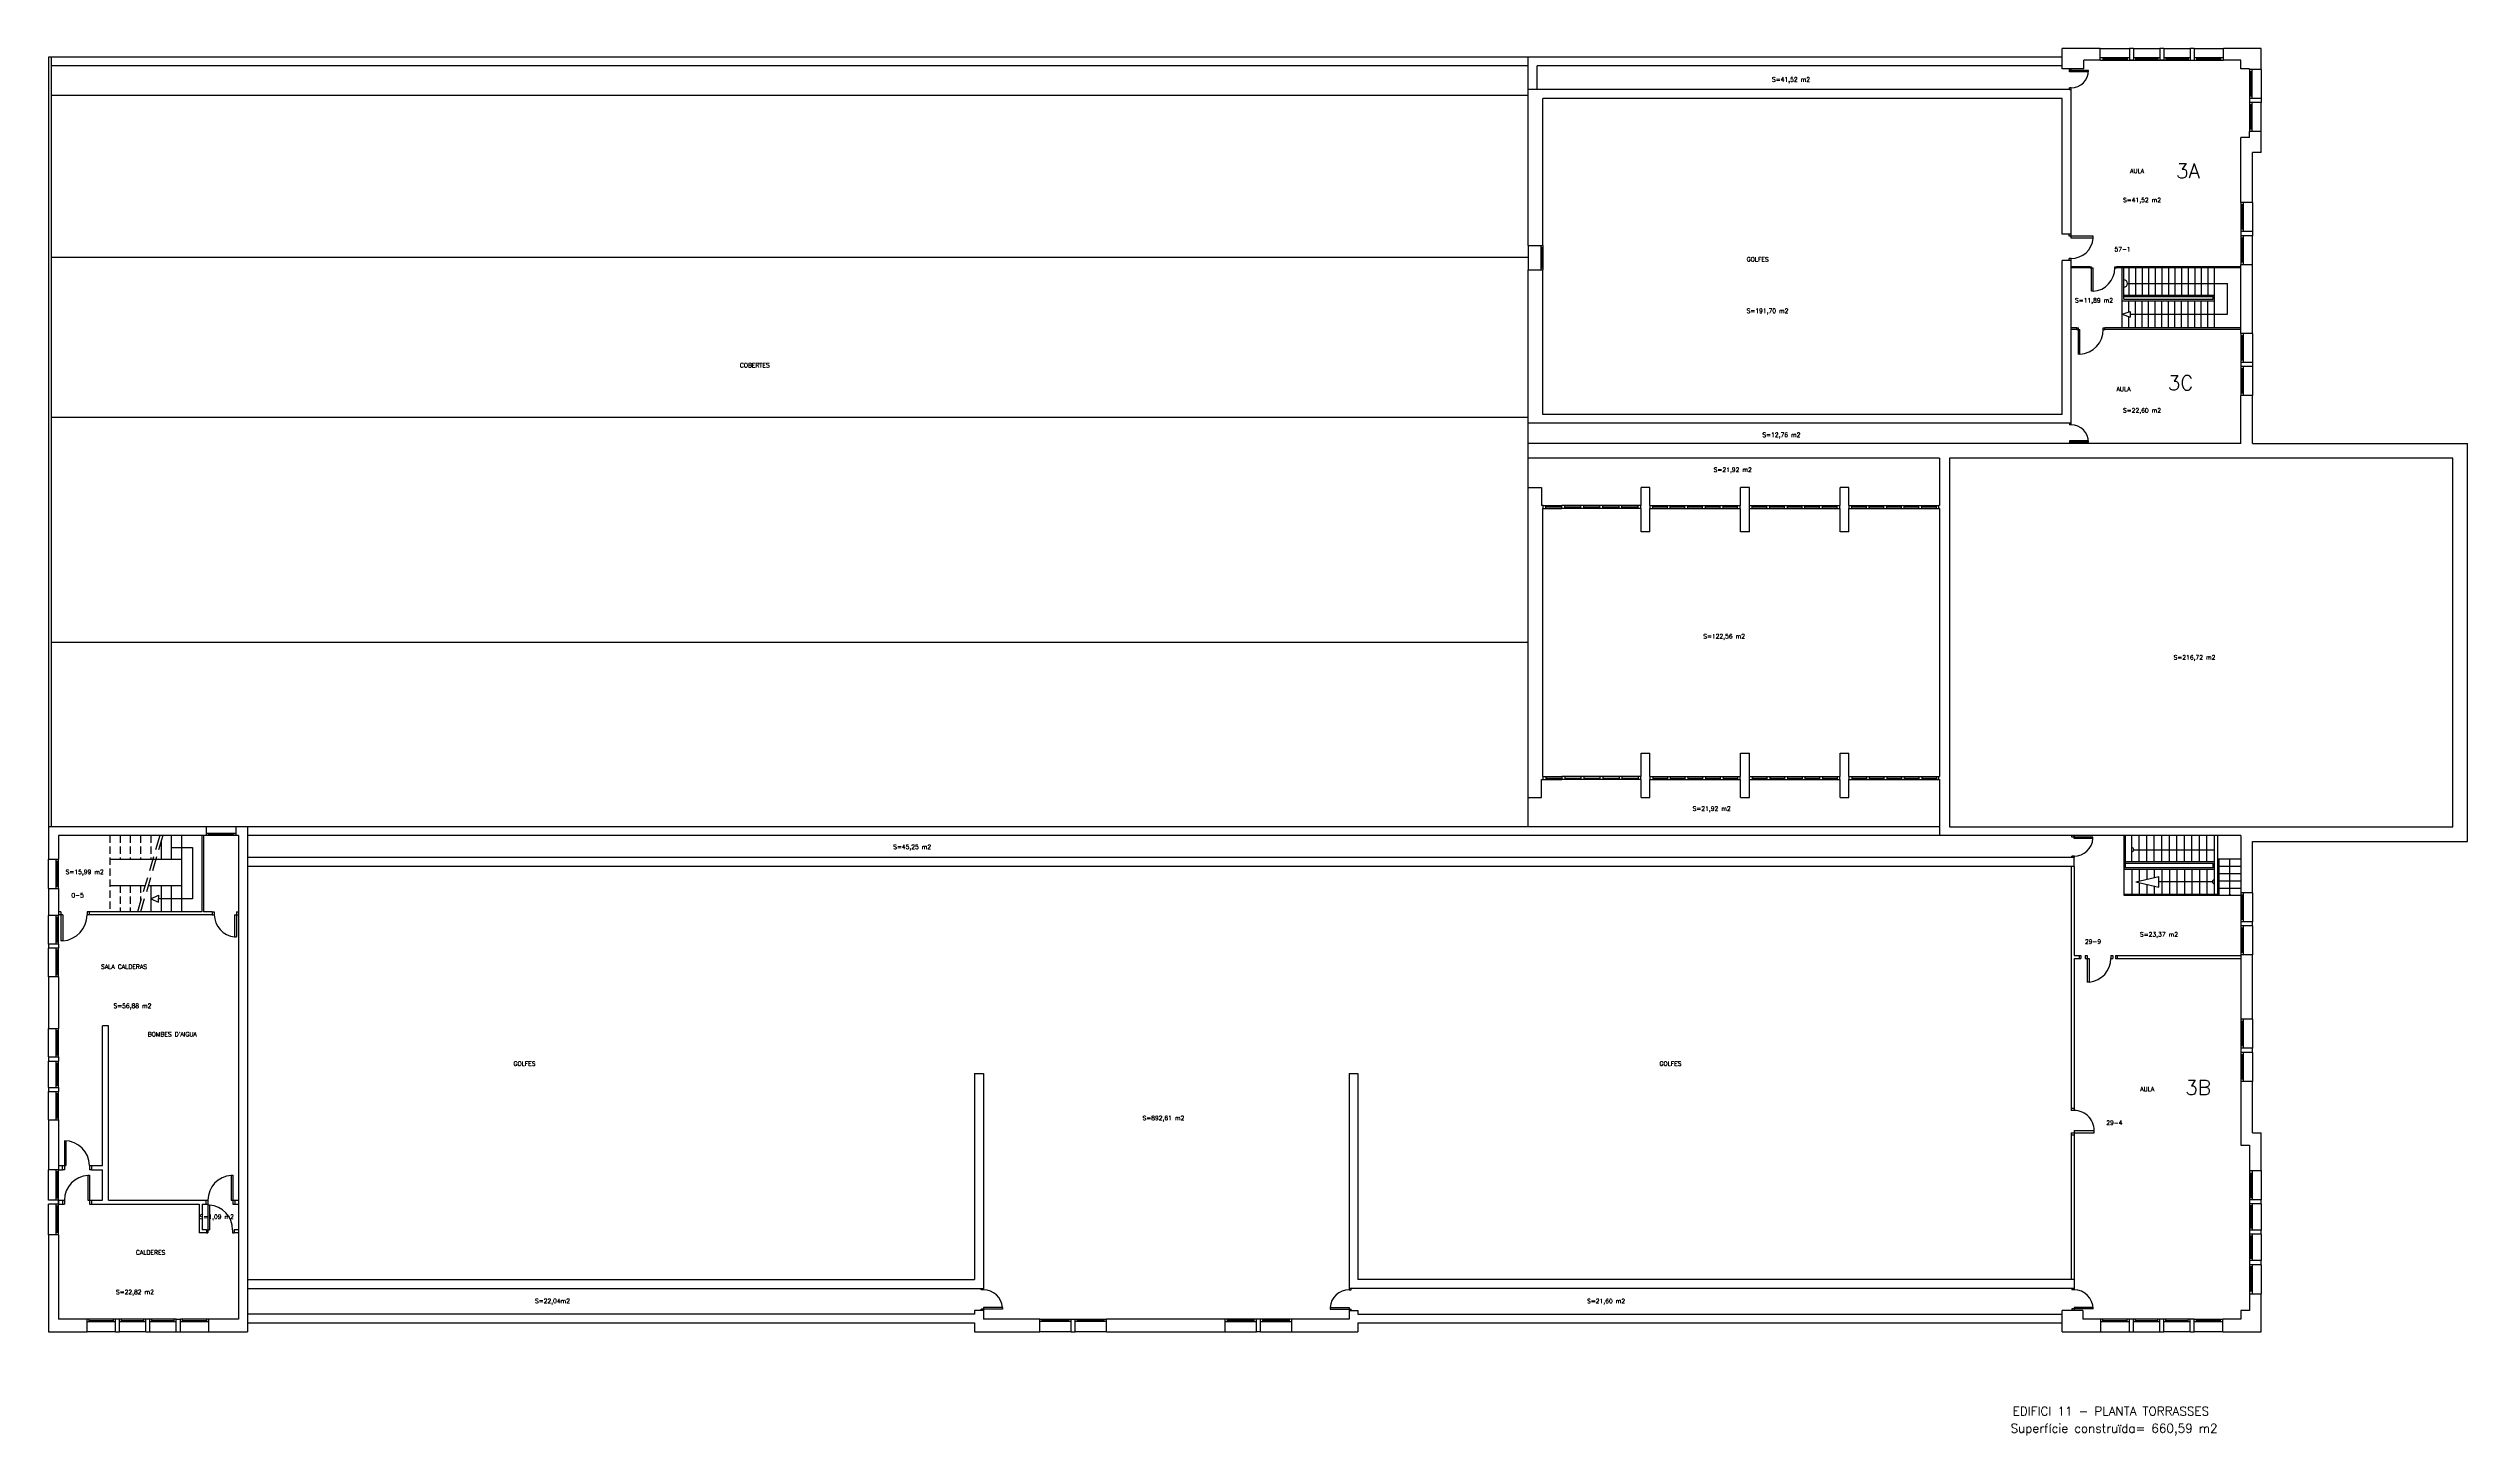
# Model space of a CAD drawing. Extents: x 188 to 272, y -39 to 198.
# Drawn here: x 189.5 to 272.2, y 150.8 to 198.2 of the extents above; entities that cross this region are included whole.
import ezdxf

# ---------------------------------------------------------------- set-up
doc = ezdxf.new("R2010")
doc.units = 0
doc.header["$MEASUREMENT"] = 0
doc.linetypes.add('RAYITAS', pattern=[0.375, 0.25, -0.125])
doc.linetypes.add('TRAZOS', pattern=[0.75, 0.5, -0.25])
for name, color, linetype in [('ESCA', 4, 'CONTINUOUS'), ('MURO', 1, 'CONTINUOUS'), ('PUER', 5, 'CONTINUOUS'), ('SUP', 7, 'CONTINUOUS'), ('TABI', 3, 'CONTINUOUS'), ('TEXT', 7, 'CONTINUOUS'), ('VENT', 2, 'CONTINUOUS')]:
    doc.layers.add(name, color=color, linetype=linetype)
doc.styles.add('SIMPLEX', font='simplex.shx')
doc.styles.add('SIMPLEX8', font='simplex.shx')

msp = doc.modelspace()

# ---------------------------------------------------------------- linework, layer by layer
at = {"layer": 'ESCA'}
for p, q in [((260.42, 188.631), (260.42, 190.681)), ((260.47, 189.611), (260.47, 190.681)), ((260.596, 190.146), (264.02, 190.146)), ((260.645, 190.681), (260.645, 189.751)), ((260.87, 190.681), (260.87, 189.751)), ((261.095, 190.681), (261.095, 189.751)), ((261.32, 190.681), (261.32, 189.751)), ((261.545, 190.681), (261.545, 189.751)), ((261.77, 190.681), (261.77, 189.751)), ((261.995, 190.681), (261.995, 189.751)), ((262.22, 190.681), (262.22, 189.751)), ((262.445, 190.681), (262.445, 189.751)), ((262.67, 190.681), (262.67, 189.751)), ((262.895, 190.681), (262.895, 189.751)), ((263.12, 190.681), (263.12, 189.751)), ((263.345, 190.681), (263.345, 189.751)), ((263.57, 188.631), (263.57, 190.681)), ((264.02, 189.096), (264.02, 190.146)), ((260.42, 189.561), (263.57, 189.561)), ((260.47, 189.751), (263.57, 189.751)), ((260.47, 189.701), (263.52, 189.701)), ((260.47, 189.611), (263.52, 189.611)), ((260.645, 189.177), (260.645, 189.561)), ((260.87, 188.631), (260.87, 189.561)), ((261.095, 188.631), (261.095, 189.561)), ((261.32, 188.631), (261.32, 189.561)), ((261.545, 188.631), (261.545, 189.561)), ((261.77, 188.631), (261.77, 189.561)), ((261.995, 188.631), (261.995, 189.561)), ((262.22, 188.631), (262.22, 189.561)), ((262.445, 188.631), (262.445, 189.561)), ((262.67, 188.631), (262.67, 189.561)), ((262.895, 188.631), (262.895, 189.561)), ((263.12, 188.631), (263.12, 189.561)), ((263.345, 188.631), (263.345, 189.561)), ((263.52, 189.611), (263.52, 189.701)), ((260.42, 189.096), (260.689, 189.193)), ((260.42, 189.096), (260.689, 188.999)), ((260.645, 188.631), (260.645, 189.015)), ((260.689, 189.193), (260.689, 188.999)), ((260.689, 189.096), (264.02, 189.096)), ((260.484, 169.231), (260.484, 171.281)), ((260.534, 170.181), (260.534, 171.281)), ((260.741, 170.381), (260.741, 171.281)), ((260.998, 170.381), (260.998, 171.281)), ((261.255, 170.381), (261.255, 171.281)), ((261.513, 170.381), (261.513, 171.281)), ((261.77, 170.381), (261.77, 171.281)), ((262.027, 170.381), (262.027, 171.281)), ((262.284, 170.381), (262.284, 171.281)), ((262.541, 170.381), (262.541, 171.281)), ((262.798, 170.381), (262.798, 171.281)), ((263.055, 170.381), (263.055, 171.281)), ((263.313, 170.381), (263.313, 171.281)), ((263.57, 169.281), (263.57, 171.281)), ((263.67, 171.281), (263.67, 169.231)), ((193.75, 170.881), (194.475, 170.881)), ((194.475, 170.881), (194.475, 169.128)), ((263.57, 170.381), (260.534, 170.381)), ((263.52, 170.331), (260.534, 170.331)), ((260.813, 170.801), (263.57, 170.801)), ((263.52, 170.181), (263.52, 170.331)), ((264.47, 170.481), (263.67, 170.481)), ((263.72, 170.481), (263.72, 169.231)), ((264.095, 169.264), (264.095, 170.481)), ((263.52, 170.181), (260.484, 170.181)), ((260.484, 170.131), (263.57, 170.131)), ((260.741, 170.131), (260.741, 169.281)), ((260.885, 169.706), (261.67, 169.888)), ((260.885, 169.706), (261.67, 169.524)), ((260.998, 170.131), (260.998, 169.732)), ((260.998, 169.68), (260.998, 169.281)), ((261.255, 170.131), (261.255, 169.792)), ((261.255, 169.62), (261.255, 169.281)), ((261.513, 170.131), (261.513, 169.852)), ((261.513, 169.561), (261.513, 169.281)), ((261.67, 169.524), (261.67, 169.888)), ((263.498, 169.706), (261.67, 169.706)), ((261.77, 170.131), (261.77, 169.281)), ((262.027, 170.131), (262.027, 169.281)), ((262.284, 170.131), (262.284, 169.281)), ((262.541, 170.131), (262.541, 169.281)), ((262.798, 170.131), (262.798, 169.281)), ((263.055, 170.131), (263.055, 169.281)), ((263.313, 170.131), (263.313, 169.281)), ((264.074, 170.231), (263.72, 170.231)), ((264.47, 169.981), (263.72, 169.981)), ((264.47, 169.731), (263.72, 169.731)), ((264.47, 169.481), (263.72, 169.481)), ((264.47, 170.231), (264.115, 170.231)), ((193.05, 169.128), (193.315, 169.248)), ((193.05, 169.128), (193.315, 169.008)), ((193.315, 169.248), (193.315, 169.128)), ((194.475, 169.128), (193.315, 169.128)), ((193.315, 169.008), (193.315, 169.128)), ((260.484, 169.281), (263.67, 169.281)), ((264.47, 169.231), (260.484, 169.231))]:
    msp.add_line(p, q, dxfattribs=at)
at = {"layer": 'ESCA', "color": 4, "linetype": 'RAYITAS'}
for p, q in [((191.65, 171.281), (191.65, 168.681)), ((192, 171.281), (192, 170.481)), ((192.35, 171.281), (192.35, 170.481)), ((192.7, 171.281), (192.7, 170.481)), ((193.05, 171.281), (193.05, 170.481)), ((192, 169.581), (192, 168.681)), ((192.35, 169.581), (192.35, 168.681)), ((192.7, 169.581), (192.7, 169.038))]:
    msp.add_line(p, q, dxfattribs=at)
at = {"layer": 'ESCA', "linetype": 'TRAZOS'}
for p, q in [((193.354, 171.281), (192.596, 168.681)), ((193.458, 171.281), (192.7, 168.681))]:
    msp.add_line(p, q, dxfattribs=at)
at = {"layer": 'ESCA', "color": 4}
for p, q in [((193.75, 171.281), (193.75, 170.481)), ((194.1, 171.281), (194.1, 168.681)), ((191.65, 170.481), (194.1, 170.481)), ((193.4, 171.081), (193.4, 170.481)), ((191.65, 169.581), (192.858, 169.581)), ((192.962, 169.581), (194.1, 169.581)), ((193.05, 169.581), (193.05, 168.681)), ((193.4, 169.581), (193.4, 168.681)), ((193.75, 169.581), (193.75, 168.681))]:
    msp.add_line(p, q, dxfattribs=at)
at = {"layer": 'ESCA'}
for centre, radius, start, end in [((260.47, 190.146), 0.126, 270, 90), ((260.741, 170.801), 0.0714, 270, 90), ((263.57, 169.706), 0.0714, 90, 270), ((264.095, 169.231), 0.033, 0, 180)]:
    msp.add_arc(centre, radius, start, end, dxfattribs=at)
at = {"layer": 'MURO', "color": 7}
for p, q in [((189.55, 197.881), (189.55, 171.581)), ((240.12, 197.881), (189.55, 197.881)), ((189.65, 197.881), (189.65, 171.581)), ((240.12, 197.581), (189.65, 197.581)), ((240.12, 196.571), (189.65, 196.571)), ((240.12, 191.031), (189.65, 191.031)), ((240.12, 185.571), (189.65, 185.571)), ((240.12, 177.881), (189.65, 177.881))]:
    msp.add_line(p, q, dxfattribs=at)
at = {"layer": 'MURO'}
for p, q in [((258.37, 197.881), (240.12, 197.881)), ((240.12, 191.451), (240.12, 197.881)), ((258.37, 197.481), (258.37, 198.181)), ((259.66, 198.181), (258.37, 198.181)), ((259.11, 197.481), (259.11, 197.781)), ((259.66, 197.781), (259.11, 197.781)), ((259.66, 197.781), (259.66, 198.181)), ((260.66, 198.181), (260.66, 197.781)), ((260.8, 198.181), (260.66, 198.181)), ((260.8, 197.781), (260.66, 197.781)), ((260.66, 197.781), (260.8, 197.781)), ((260.8, 198.181), (260.8, 197.781)), ((261.7, 198.181), (261.7, 197.781)), ((261.84, 198.181), (261.7, 198.181)), ((261.84, 197.781), (261.7, 197.781)), ((261.7, 197.781), (261.84, 197.781)), ((261.84, 198.181), (261.84, 197.781)), ((262.74, 198.181), (262.74, 197.781)), ((262.88, 198.181), (262.74, 198.181)), ((262.74, 197.781), (262.88, 197.781)), ((262.88, 198.181), (262.88, 197.781)), ((263.88, 197.781), (263.88, 198.181)), ((265.17, 198.181), (263.88, 198.181)), ((264.47, 197.781), (263.88, 197.781)), ((264.47, 197.481), (264.47, 197.781)), ((265.17, 197.461), (265.17, 198.181)), ((258.37, 196.771), (240.12, 196.771)), ((240.42, 196.771), (240.42, 197.581)), ((258.37, 197.581), (240.42, 197.581)), ((259.11, 197.481), (258.37, 197.481)), ((258.37, 196.771), (258.37, 196.781)), ((258.62, 196.781), (258.37, 196.781)), ((258.67, 191.831), (258.67, 196.781)), ((264.77, 197.481), (264.47, 197.481)), ((264.77, 197.461), (264.77, 197.481)), ((265.17, 197.461), (264.77, 197.461)), ((258.37, 196.471), (240.62, 196.471)), ((240.62, 191.451), (240.62, 196.471)), ((258.37, 191.831), (258.37, 196.471)), ((265.17, 196.471), (264.77, 196.471)), ((264.77, 196.471), (264.77, 196.331)), ((265.17, 196.331), (264.77, 196.331)), ((265.17, 196.471), (265.17, 196.331)), ((264.77, 195.131), (264.47, 195.131)), ((264.47, 192.911), (264.47, 195.131)), ((265.17, 195.341), (264.77, 195.341)), ((264.77, 195.131), (264.77, 195.341)), ((265.17, 194.621), (265.17, 195.341)), ((265.17, 194.621), (264.87, 194.621)), ((264.87, 192.911), (264.87, 194.621)), ((264.87, 192.911), (264.47, 192.911)), ((258.67, 191.831), (258.37, 191.831)), ((264.87, 191.921), (264.47, 191.921)), ((264.47, 191.921), (264.47, 191.781)), ((264.87, 191.921), (264.87, 191.781)), ((240.12, 191.451), (240.62, 191.451)), ((264.87, 191.781), (264.47, 191.781)), ((240.12, 190.611), (240.62, 190.611)), ((240.12, 171.581), (240.12, 190.611)), ((240.62, 185.671), (240.62, 190.611)), ((258.37, 185.671), (258.37, 190.931)), ((258.67, 190.931), (258.37, 190.931)), ((258.67, 185.321), (258.67, 190.931)), ((264.87, 190.791), (264.47, 190.791)), ((264.47, 188.441), (264.47, 190.791)), ((264.87, 188.441), (264.87, 190.791)), ((264.87, 188.441), (264.47, 188.441)), ((264.87, 187.451), (264.47, 187.451)), ((264.47, 187.451), (264.47, 187.311)), ((264.87, 187.311), (264.47, 187.311)), ((264.87, 187.451), (264.87, 187.311)), ((264.87, 186.321), (264.47, 186.321)), ((264.47, 184.681), (264.47, 186.321)), ((264.51, 186.401), (264.51, 186.388)), ((264.87, 184.681), (264.87, 186.321)), ((258.67, 185.371), (240.12, 185.371)), ((258.37, 185.671), (240.62, 185.671)), ((258.62, 185.371), (258.62, 185.321)), ((258.62, 185.371), (258.62, 185.321)), ((258.67, 185.321), (258.62, 185.321)), ((264.47, 184.681), (240.12, 184.681)), ((258.62, 184.771), (258.62, 184.681)), ((258.67, 184.771), (258.67, 184.671)), ((258.67, 184.681), (258.67, 184.771)), ((264.87, 184.681), (272.22, 184.681)), ((272.22, 171.081), (272.22, 184.681)), ((244.45, 184.181), (240.12, 184.181)), ((240.8, 184.181), (240.72, 184.181)), ((247.85, 184.181), (244.45, 184.181)), ((251.25, 184.181), (247.85, 184.181)), ((254.17, 184.181), (251.25, 184.181)), ((254.17, 184.181), (254.17, 182.561)), ((254.52, 184.181), (254.52, 171.581)), ((271.72, 184.181), (254.52, 184.181)), ((271.72, 171.581), (271.72, 184.181)), ((240.12, 183.181), (240.57, 183.181)), ((240.57, 183.181), (240.57, 182.561)), ((243.975, 182.561), (243.975, 183.181)), ((244.275, 183.181), (243.975, 183.181)), ((244.275, 182.561), (244.275, 183.181)), ((247.375, 182.561), (247.375, 183.181)), ((247.675, 183.181), (247.375, 183.181)), ((247.675, 182.561), (247.675, 183.181)), ((250.775, 182.561), (250.775, 183.181)), ((251.075, 183.181), (250.775, 183.181)), ((251.075, 182.561), (251.075, 183.181)), ((240.627, 182.561), (240.57, 182.561)), ((240.62, 173.301), (240.62, 182.461)), ((240.627, 182.461), (240.62, 182.461)), ((243.975, 182.561), (243.965, 182.561)), ((243.975, 182.461), (243.965, 182.461)), ((243.975, 181.661), (243.975, 182.461)), ((244.285, 182.561), (244.275, 182.561)), ((244.275, 181.661), (244.275, 182.461)), ((244.285, 182.461), (244.275, 182.461)), ((247.375, 182.561), (247.365, 182.561)), ((247.375, 182.461), (247.365, 182.461)), ((247.375, 181.661), (247.375, 182.461)), ((247.685, 182.561), (247.675, 182.561)), ((247.675, 181.661), (247.675, 182.461)), ((247.685, 182.461), (247.675, 182.461)), ((250.775, 182.561), (250.765, 182.561)), ((250.775, 182.461), (250.765, 182.461)), ((250.775, 181.661), (250.775, 182.461)), ((251.085, 182.561), (251.075, 182.561)), ((251.075, 181.661), (251.075, 182.461)), ((251.085, 182.461), (251.075, 182.461)), ((254.17, 182.561), (254.155, 182.561)), ((254.17, 182.461), (254.155, 182.461)), ((254.17, 182.461), (254.17, 173.301)), ((244.275, 181.661), (243.975, 181.661)), ((247.675, 181.661), (247.375, 181.661)), ((251.075, 181.661), (250.775, 181.661)), ((243.975, 173.301), (243.975, 174.101)), ((243.975, 174.101), (244.275, 174.101)), ((244.275, 173.301), (244.275, 174.101)), ((247.375, 173.301), (247.375, 174.101)), ((247.375, 174.101), (247.675, 174.101)), ((247.675, 173.301), (247.675, 174.101)), ((250.775, 173.301), (250.775, 174.101)), ((250.775, 174.101), (251.075, 174.101)), ((251.075, 173.301), (251.075, 174.101)), ((240.57, 172.581), (240.57, 173.201)), ((243.965, 173.301), (243.975, 173.301)), ((243.965, 173.201), (243.975, 173.201)), ((243.975, 172.581), (243.975, 173.201)), ((244.275, 173.301), (244.285, 173.301)), ((244.275, 172.581), (244.275, 173.201)), ((244.275, 173.201), (244.285, 173.201)), ((247.365, 173.301), (247.375, 173.301)), ((247.365, 173.201), (247.375, 173.201)), ((247.375, 172.581), (247.375, 173.201)), ((247.675, 173.301), (247.685, 173.301)), ((247.675, 172.581), (247.675, 173.201)), ((247.675, 173.201), (247.685, 173.201)), ((250.775, 173.301), (250.765, 173.301)), ((250.775, 173.201), (250.765, 173.201)), ((250.775, 172.581), (250.775, 173.201)), ((251.075, 173.301), (251.085, 173.301)), ((251.075, 172.581), (251.075, 173.201)), ((251.075, 173.201), (251.085, 173.201)), ((254.155, 173.301), (254.17, 173.301)), ((254.155, 173.201), (254.17, 173.201)), ((254.17, 173.201), (254.17, 171.281)), ((240.12, 172.581), (240.57, 172.581)), ((243.975, 172.581), (244.275, 172.581)), ((247.375, 172.581), (247.675, 172.581)), ((250.775, 172.581), (251.075, 172.581)), ((194.945, 171.581), (189.55, 171.581)), ((189.55, 171.581), (189.55, 170.481)), ((189.9, 171.281), (189.9, 170.481)), ((194.945, 171.281), (189.9, 171.281)), ((194.945, 171.581), (194.945, 171.281)), ((195.95, 171.581), (195.95, 171.281)), ((254.17, 171.581), (195.95, 171.581)), ((196.05, 171.281), (195.95, 171.281)), ((196.05, 171.281), (196.05, 154.761)), ((196.35, 171.581), (196.35, 154.331)), ((264.47, 171.281), (196.35, 171.281)), ((254.52, 171.581), (271.72, 171.581)), ((258.77, 171.181), (258.77, 171.281)), ((264.47, 171.281), (264.47, 169.326)), ((189.55, 170.481), (189.9, 170.481)), ((258.77, 170.531), (196.35, 170.531)), ((258.77, 170.231), (258.77, 170.531)), ((264.87, 171.081), (272.22, 171.081)), ((264.87, 169.326), (264.87, 171.081)), ((189.55, 169.481), (189.9, 169.481)), ((189.55, 169.481), (189.55, 168.556)), ((189.9, 169.481), (189.9, 168.556)), ((258.77, 170.231), (196.35, 170.231)), ((264.87, 169.326), (264.47, 169.326)), ((189.9, 168.556), (189.55, 168.556)), ((264.87, 168.336), (264.47, 168.336)), ((264.47, 168.336), (264.47, 168.196)), ((264.87, 168.196), (264.47, 168.196)), ((264.87, 168.196), (264.87, 168.336)), ((189.9, 167.576), (189.55, 167.576)), ((189.55, 167.576), (189.55, 167.436)), ((189.9, 167.436), (189.55, 167.436)), ((189.9, 167.576), (189.9, 167.436)), ((264.87, 167.206), (264.47, 167.206)), ((264.47, 167.206), (264.47, 165.006)), ((264.87, 165.006), (264.87, 167.206)), ((189.9, 166.456), (189.55, 166.456)), ((189.55, 166.456), (189.55, 164.694)), ((189.9, 166.456), (189.9, 164.694)), ((189.55, 164.694), (189.9, 164.694)), ((264.87, 165.006), (264.47, 165.006)), ((189.55, 163.724), (189.9, 163.724)), ((189.55, 163.724), (189.55, 163.581)), ((189.9, 163.724), (189.9, 163.581)), ((264.87, 164.016), (264.47, 164.016)), ((264.47, 164.016), (264.47, 163.876)), ((264.87, 163.876), (264.47, 163.876)), ((264.87, 163.876), (264.87, 164.016)), ((189.55, 163.581), (189.9, 163.581)), ((221.2, 163.156), (221.5, 163.156)), ((221.2, 163.156), (221.2, 156.111)), ((221.5, 163.156), (221.5, 155.811)), ((234, 163.156), (234.3, 163.156)), ((234, 163.156), (234, 155.811)), ((234.3, 163.156), (234.3, 156.111)), ((264.87, 162.886), (264.47, 162.886)), ((264.47, 162.886), (264.47, 160.711)), ((264.87, 161.131), (264.87, 162.886)), ((189.55, 162.681), (189.9, 162.681)), ((189.55, 162.681), (189.55, 162.538)), ((189.55, 162.538), (189.9, 162.538)), ((189.9, 162.681), (189.9, 162.538)), ((189.55, 161.568), (189.9, 161.568)), ((189.55, 161.568), (189.55, 159.866)), ((189.9, 161.568), (189.9, 159.866)), ((264.47, 160.711), (264.77, 160.711)), ((264.77, 160.711), (264.77, 159.841)), ((264.87, 161.131), (265.17, 161.131)), ((265.17, 159.841), (265.17, 161.131)), ((189.9, 159.866), (189.55, 159.866)), ((264.77, 159.841), (265.17, 159.841)), ((189.9, 158.826), (189.55, 158.826)), ((189.9, 158.826), (189.9, 158.686)), ((265.17, 158.841), (264.77, 158.841)), ((264.77, 158.841), (264.77, 158.701)), ((265.17, 158.701), (265.17, 158.841)), ((189.9, 158.686), (189.55, 158.686)), ((265.17, 158.701), (264.77, 158.701)), ((189.9, 157.646), (189.55, 157.646)), ((189.55, 157.646), (189.55, 154.331)), ((189.9, 157.646), (189.9, 154.761)), ((265.17, 157.801), (264.77, 157.801)), ((264.77, 157.801), (264.77, 157.661)), ((265.17, 157.661), (264.77, 157.661)), ((265.17, 157.661), (265.17, 157.801)), ((265.17, 156.761), (264.77, 156.761)), ((264.77, 156.761), (264.77, 156.621)), ((265.17, 156.621), (264.77, 156.621)), ((265.17, 156.621), (265.17, 156.761)), ((196.35, 156.111), (221.2, 156.111)), ((196.35, 155.811), (221.5, 155.811)), ((258.77, 155.811), (234, 155.811)), ((258.77, 156.111), (234.3, 156.111)), ((258.77, 156.111), (258.77, 155.811)), ((264.77, 155.621), (265.17, 155.621)), ((264.77, 155.621), (264.77, 155.061)), ((265.17, 154.331), (265.17, 155.621)), ((190.87, 154.761), (189.9, 154.761)), ((190.87, 154.331), (190.87, 154.761)), ((191.84, 154.331), (191.84, 154.761)), ((191.98, 154.761), (191.84, 154.761)), ((191.98, 154.331), (191.98, 154.761)), ((192.88, 154.331), (192.88, 154.761)), ((193.02, 154.761), (192.88, 154.761)), ((193.02, 154.331), (193.02, 154.761)), ((193.92, 154.331), (193.92, 154.761)), ((193.92, 154.761), (194.06, 154.761)), ((194.06, 154.331), (194.06, 154.761)), ((196.05, 154.761), (195.03, 154.761)), ((195.03, 154.331), (195.03, 154.761)), ((221.2, 154.931), (196.35, 154.931)), ((196.35, 154.631), (221.2, 154.631)), ((221.2, 155.057), (221.2, 154.931)), ((221.5, 155.057), (221.2, 155.057)), ((221.2, 154.631), (221.2, 154.331)), ((221.5, 155.157), (221.5, 154.761)), ((223.43, 154.761), (221.5, 154.761)), ((223.43, 154.331), (223.43, 154.761)), ((224.5, 154.331), (224.5, 154.761)), ((224.5, 154.761), (224.64, 154.761)), ((224.64, 154.331), (224.64, 154.761)), ((229.76, 154.761), (225.71, 154.761)), ((225.71, 154.331), (225.71, 154.761)), ((229.76, 154.331), (229.76, 154.761)), ((230.97, 154.761), (230.83, 154.761)), ((230.83, 154.331), (230.83, 154.761)), ((230.97, 154.331), (230.97, 154.761)), ((234, 154.761), (232.04, 154.761)), ((232.04, 154.331), (232.04, 154.761)), ((234, 155.057), (234, 154.761)), ((234, 155.057), (234.3, 155.057)), ((234.3, 155.057), (234.3, 154.931)), ((234.3, 154.931), (258.37, 154.931)), ((234.3, 154.631), (258.37, 154.631)), ((234.3, 154.631), (234.3, 154.331)), ((259.07, 155.061), (258.37, 155.061)), ((258.37, 154.331), (258.37, 155.061)), ((259.07, 155.061), (259.07, 154.761)), ((259.69, 154.761), (259.07, 154.761)), ((259.69, 154.331), (259.69, 154.761)), ((260.66, 154.331), (260.66, 154.761)), ((260.8, 154.761), (260.66, 154.761)), ((260.8, 154.331), (260.8, 154.761)), ((261.7, 154.331), (261.7, 154.761)), ((261.84, 154.761), (261.7, 154.761)), ((261.84, 154.331), (261.84, 154.761)), ((262.74, 154.331), (262.74, 154.761)), ((262.88, 154.761), (262.74, 154.761)), ((262.88, 154.331), (262.88, 154.761)), ((264.47, 154.761), (263.85, 154.761)), ((263.85, 154.331), (263.85, 154.761)), ((264.47, 155.061), (264.47, 154.761)), ((264.77, 155.061), (264.47, 155.061)), ((189.55, 154.331), (190.87, 154.331)), ((191.84, 154.331), (191.98, 154.331)), ((192.88, 154.331), (193.02, 154.331)), ((193.92, 154.331), (194.06, 154.331)), ((195.03, 154.331), (196.35, 154.331)), ((221.2, 154.331), (223.43, 154.331)), ((224.5, 154.331), (224.64, 154.331)), ((225.71, 154.331), (229.76, 154.331)), ((230.97, 154.331), (230.83, 154.331)), ((232.04, 154.331), (234.3, 154.331)), ((258.37, 154.331), (259.69, 154.331)), ((260.66, 154.331), (260.8, 154.331)), ((261.7, 154.331), (261.84, 154.331)), ((262.74, 154.331), (262.88, 154.331)), ((263.85, 154.331), (265.17, 154.331))]:
    msp.add_line(p, q, dxfattribs=at)
at = {"layer": 'MURO', "color": 1}
for p, q in [((240.627, 182.461), (240.627, 182.561)), ((243.965, 182.461), (243.965, 182.561)), ((244.285, 182.461), (244.285, 182.561)), ((247.365, 182.461), (247.365, 182.561)), ((247.685, 182.461), (247.685, 182.561)), ((250.765, 182.461), (250.765, 182.561)), ((251.085, 182.461), (251.085, 182.561)), ((254.155, 182.461), (254.155, 182.561)), ((254.52, 180.736), (254.52, 180.286)), ((254.52, 175.476), (254.52, 175.026)), ((240.57, 173.201), (240.625, 173.201)), ((240.625, 173.201), (240.625, 173.301)), ((243.965, 173.201), (243.965, 173.301)), ((244.285, 173.201), (244.285, 173.301)), ((247.365, 173.201), (247.365, 173.301)), ((247.685, 173.201), (247.685, 173.301)), ((250.765, 173.201), (250.765, 173.301)), ((251.085, 173.201), (251.085, 173.301)), ((254.155, 173.201), (254.155, 173.301))]:
    msp.add_line(p, q, dxfattribs=at)
at = {"layer": 'MURO', "color": 2}
for p, q in [((244.375, 182.461), (244.375, 182.561)), ((244.875, 182.461), (244.875, 182.561)), ((244.975, 182.461), (244.975, 182.561)), ((245.475, 182.461), (245.475, 182.561)), ((245.575, 182.461), (245.575, 182.561)), ((246.075, 182.461), (246.075, 182.561)), ((246.175, 182.461), (246.175, 182.561)), ((246.675, 182.461), (246.675, 182.561)), ((246.775, 182.461), (246.775, 182.561)), ((247.275, 182.461), (247.275, 182.561)), ((247.775, 182.461), (247.775, 182.561)), ((248.275, 182.461), (248.275, 182.561)), ((248.375, 182.461), (248.375, 182.561)), ((248.875, 182.461), (248.875, 182.561)), ((248.975, 182.461), (248.975, 182.561)), ((249.475, 182.461), (249.475, 182.561)), ((249.575, 182.461), (249.575, 182.561)), ((250.075, 182.461), (250.075, 182.561)), ((250.175, 182.461), (250.175, 182.561)), ((250.675, 182.461), (250.675, 182.561)), ((251.175, 182.461), (251.175, 182.561)), ((251.673, 182.461), (251.673, 182.561)), ((251.773, 182.461), (251.773, 182.561)), ((252.271, 182.461), (252.271, 182.561)), ((252.371, 182.461), (252.371, 182.561)), ((252.869, 182.461), (252.869, 182.561)), ((252.969, 182.461), (252.969, 182.561)), ((253.467, 182.461), (253.467, 182.561)), ((253.567, 182.461), (253.567, 182.561)), ((254.065, 182.461), (254.065, 182.561)), ((244.375, 173.301), (244.375, 173.201)), ((244.875, 173.301), (244.875, 173.201)), ((244.975, 173.301), (244.975, 173.201)), ((245.475, 173.301), (245.475, 173.201)), ((245.575, 173.301), (245.575, 173.201)), ((246.075, 173.301), (246.075, 173.201)), ((246.175, 173.301), (246.175, 173.201)), ((246.675, 173.301), (246.675, 173.201)), ((246.775, 173.301), (246.775, 173.201)), ((247.275, 173.301), (247.275, 173.201)), ((247.775, 173.301), (247.775, 173.201)), ((248.275, 173.301), (248.275, 173.201)), ((248.375, 173.301), (248.375, 173.201)), ((248.875, 173.301), (248.875, 173.201)), ((248.975, 173.301), (248.975, 173.201)), ((249.475, 173.301), (249.475, 173.201)), ((249.575, 173.301), (249.575, 173.201)), ((250.075, 173.301), (250.075, 173.201)), ((250.175, 173.301), (250.175, 173.201)), ((250.675, 173.301), (250.675, 173.201)), ((251.175, 173.301), (251.175, 173.201)), ((251.673, 173.301), (251.673, 173.201)), ((251.773, 173.301), (251.773, 173.201)), ((252.271, 173.301), (252.271, 173.201)), ((252.371, 173.301), (252.371, 173.201)), ((252.869, 173.301), (252.869, 173.201)), ((252.969, 173.301), (252.969, 173.201)), ((253.467, 173.301), (253.467, 173.201)), ((253.567, 173.301), (253.567, 173.201)), ((254.065, 173.301), (254.065, 173.201))]:
    msp.add_line(p, q, dxfattribs=at)
at = {"layer": 'PUER'}
for p, q in [((258.62, 197.381), (258.62, 197.481)), ((259.27, 197.431), (258.62, 197.431)), ((259.268, 197.381), (258.62, 197.381)), ((258.62, 196.781), (258.62, 196.831)), ((258.67, 196.831), (258.62, 196.831)), ((258.62, 196.781), (258.67, 196.781)), ((258.67, 197.381), (258.67, 197.481)), ((258.67, 196.781), (258.67, 196.831)), ((258.6, 191.761), (258.6, 191.831)), ((258.67, 191.691), (258.67, 191.831)), ((259.427, 191.761), (258.6, 191.761)), ((258.6, 190.931), (258.6, 191.004)), ((258.67, 191.001), (258.6, 191.001)), ((259.427, 191.691), (258.67, 191.691)), ((258.67, 190.931), (258.67, 191.001)), ((259.427, 191.691), (259.427, 191.761)), ((259.32, 190.681), (259.32, 190.721)), ((259.32, 190.721), (259.37, 190.721)), ((259.32, 190.681), (259.42, 190.681)), ((259.37, 189.881), (259.37, 190.721)), ((259.42, 189.883), (259.42, 190.681)), ((260.17, 190.681), (260.17, 190.721)), ((260.17, 190.721), (260.22, 190.721)), ((260.17, 190.681), (260.22, 190.681)), ((260.22, 190.681), (260.22, 190.721)), ((259.42, 189.883), (259.37, 189.883)), ((258.87, 188.577), (258.87, 188.631)), ((258.87, 188.631), (258.92, 188.631)), ((258.87, 188.577), (258.97, 188.577)), ((258.92, 187.727), (258.92, 188.631)), ((258.97, 187.729), (258.97, 188.577)), ((259.77, 188.577), (259.77, 188.631)), ((259.77, 188.631), (259.82, 188.631)), ((259.77, 188.577), (259.82, 188.577)), ((259.82, 188.577), (259.82, 188.631)), ((258.97, 187.729), (258.92, 187.729)), ((259.268, 184.771), (258.62, 184.771)), ((259.27, 184.721), (258.62, 184.721)), ((258.7, 171.231), (258.7, 171.281)), ((259.418, 171.231), (258.7, 171.231)), ((258.77, 171.281), (258.77, 171.181)), ((259.418, 171.181), (258.77, 171.181)), ((259.418, 171.181), (259.418, 171.231)), ((258.77, 170.581), (258.7, 170.581)), ((258.7, 170.531), (258.7, 170.581)), ((258.77, 170.581), (258.77, 170.531)), ((189.97, 168.681), (189.9, 168.681)), ((189.97, 168.681), (189.97, 167.684)), ((190.87, 168.681), (190.87, 168.581)), ((190.94, 168.681), (190.87, 168.681)), ((190.94, 168.681), (190.94, 168.581)), ((195.15, 168.681), (195.22, 168.681)), ((195.15, 168.681), (195.15, 168.581)), ((195.22, 168.681), (195.22, 168.581)), ((195.98, 168.681), (195.98, 167.821)), ((195.98, 168.681), (196.05, 168.681)), ((190.04, 168.581), (189.9, 168.581)), ((190.04, 168.581), (190.04, 167.684)), ((190.94, 168.581), (190.87, 168.581)), ((195.15, 168.581), (195.22, 168.581)), ((195.91, 168.581), (195.91, 167.824)), ((195.91, 168.581), (196.05, 168.581)), ((195.91, 167.824), (195.98, 167.824)), ((190.04, 167.684), (189.97, 167.684)), ((259.151, 167.187, -0.009), (259.151, 167.087, -0.009)), ((259.151, 167.187, -0.009), (259.221, 167.187, -0.009)), ((259.151, 167.087, -0.009), (259.291, 167.087, -0.009)), ((259.221, 167.187, -0.009), (259.221, 166.277, -0.009)), ((259.291, 167.087, -0.009), (259.291, 166.28, -0.009)), ((260.031, 167.187, -0.009), (260.031, 167.087, -0.009)), ((260.031, 167.187, -0.009), (260.101, 167.187, -0.009)), ((260.031, 167.087, -0.009), (260.101, 167.087, -0.009)), ((260.101, 167.187, -0.009), (260.101, 167.087, -0.009)), ((259.291, 166.28, -0.009), (259.221, 166.28, -0.009)), ((258.77, 161.961), (258.67, 161.961)), ((258.67, 161.961), (258.67, 161.891)), ((258.77, 161.891), (258.67, 161.891)), ((258.77, 161.961), (258.77, 161.891)), ((259.455, 161.201), (259.455, 161.236)), ((190.1, 160.856), (190.1, 159.866)), ((190.15, 160.855), (190.15, 160.006)), ((258.67, 161.131), (259.456, 161.131)), ((258.67, 161.131), (258.67, 161.061)), ((258.67, 161.061), (258.77, 161.061)), ((258.77, 161.201), (259.455, 161.201)), ((258.77, 161.201), (258.77, 161.061)), ((258.77, 161.131), (259.455, 161.131)), ((190.03, 160.006), (190.15, 160.006)), ((190.03, 159.866), (190.03, 160.006)), ((190.1, 159.866), (190.03, 159.866)), ((190.9, 159.676), (190.9, 158.826)), ((190.9, 159.676), (190.95, 159.676)), ((190.95, 160.006), (190.95, 159.866)), ((190.95, 160.006), (191.02, 160.006)), ((191.02, 159.866), (190.95, 159.866)), ((190.95, 159.676), (190.95, 158.686)), ((191.02, 160.006), (191.02, 159.866)), ((195.8, 159.676), (195.8, 158.826)), ((195.8, 159.676), (195.85, 159.676)), ((195.85, 159.676), (195.85, 158.686)), ((190.03, 158.826), (190.1, 158.826)), ((190.03, 158.826), (190.03, 158.686)), ((190.1, 158.826), (190.1, 158.686)), ((190.9, 158.826), (191.02, 158.826)), ((191.02, 158.826), (191.02, 158.686)), ((194.93, 158.826), (195, 158.826)), ((194.93, 158.826), (194.93, 158.686)), ((195, 158.826), (195, 158.686)), ((195.8, 158.826), (195.92, 158.826)), ((195.92, 158.826), (195.92, 158.686)), ((190.03, 158.686), (190.1, 158.686)), ((190.95, 158.686), (191.02, 158.686)), ((194.93, 158.686), (195, 158.686)), ((195, 158.654), (195, 157.711)), ((195.05, 158.654), (195, 158.654)), ((195.05, 158.654), (195.05, 157.811)), ((195.85, 158.686), (195.92, 158.686)), ((194.95, 157.811), (194.95, 157.711)), ((194.95, 157.811), (195.05, 157.811)), ((194.95, 157.711), (194.95, 157.711)), ((194.95, 157.711), (194.95, 157.711)), ((194.95, 157.711), (195, 157.711)), ((195.844, 157.811), (195.844, 157.711)), ((195.844, 157.711), (195.894, 157.711)), ((195.894, 157.811), (195.894, 157.711)), ((221.43, 155.761), (221.43, 155.811)), ((221.5, 155.761), (221.43, 155.761)), ((221.5, 155.811), (221.5, 155.761)), ((234, 155.811), (234, 155.761)), ((234, 155.761), (234.07, 155.761)), ((234.07, 155.761), (234.07, 155.811)), ((258.7, 155.811), (258.7, 155.761)), ((258.77, 155.761), (258.7, 155.761)), ((258.77, 155.811), (258.77, 155.761)), ((222.154, 155.107), (221.43, 155.107)), ((221.43, 155.057), (221.43, 155.107)), ((222.152, 155.157), (221.5, 155.157)), ((221.5, 155.157), (221.5, 155.057)), ((222.152, 155.157), (222.152, 155.107)), ((233.346, 155.107), (234.07, 155.107)), ((233.348, 155.157), (234, 155.157)), ((233.348, 155.157), (233.348, 155.107)), ((234, 155.157), (234, 155.057)), ((234.07, 155.057), (234.07, 155.107)), ((258.7, 155.111), (258.7, 155.061)), ((259.424, 155.111), (258.7, 155.111)), ((259.422, 155.161), (258.77, 155.161)), ((258.77, 155.161), (258.77, 155.061))]:
    msp.add_line(p, q, dxfattribs=at)
for centre, radius, start, end in [((258.67, 197.431), 0.6, 270, 0), ((258.67, 191.761), 0.76, 270, 354.71527), ((259.37, 190.681), 0.8, 273.58332, 0), ((258.92, 188.577), 0.85, 273.37229, 0), ((258.67, 184.721), 0.6, 0, 90), ((258.77, 171.231), 0.65, 270, 355.58827), ((189.97, 168.581), 0.9, 274.46084, 0), ((195.98, 168.581), 0.76, 180, 264.71527), ((259.221, 167.087, -0.009), 0.81, 274.95767, 0), ((258.77, 161.201), 0.69, 354.17737, 90), ((190.1, 160.006, 0), 0.85, 0, 90), ((190.95, 158.826, -0.003), 0.85, 93.37229, 180), ((195.85, 158.826, 0.002), 0.85, 93.37229, 180), ((195, 157.811), 0.844, 0, 86.6041), ((221.5, 155.107), 0.654, 4.38631, 90), ((234, 155.107), 0.654, 90, 175.61369), ((258.77, 155.111), 0.654, 0, 90)]:
    msp.add_arc(centre, radius, start, end, dxfattribs=at)
at = {"layer": 'TABI'}
for p, q in [((259.32, 190.721), (258.67, 190.721)), ((259.32, 190.681), (258.67, 190.681)), ((264.47, 190.721), (260.22, 190.721)), ((264.47, 190.681), (260.22, 190.681)), ((258.87, 188.631), (258.67, 188.631)), ((258.87, 188.577), (258.67, 188.577)), ((264.47, 188.631), (259.82, 188.631)), ((264.47, 188.577), (259.82, 188.577)), ((194.795, 171.281), (194.795, 168.681)), ((194.845, 171.281), (194.845, 168.681)), ((258.67, 170.231), (258.67, 161.961)), ((258.77, 170.231), (258.77, 167.181)), ((194.795, 168.681), (190.94, 168.681)), ((195.15, 168.681), (194.845, 168.681)), ((195.15, 168.581), (190.94, 168.581)), ((258.77, 167.181, -0.004), (259.004, 167.181, -0.004)), ((258.77, 167.081, -0.004), (259.004, 167.081, -0.004)), ((258.77, 167.081), (258.77, 161.961)), ((258.944, 167.181, -0.003), (258.944, 167.081, -0.003)), ((259.004, 167.181, -0.003), (259.004, 167.081, -0.003)), ((260.184, 167.181, -0.003), (264.47, 167.181)), ((260.184, 167.181, -0.003), (260.184, 167.081, -0.003)), ((260.184, 167.081, -0.003), (264.47, 167.081)), ((260.244, 167.181, -0.003), (260.244, 167.081, -0.003)), ((191.6, 164.781), (191.4, 164.781)), ((191.4, 160.006), (191.4, 164.781)), ((191.6, 158.826), (191.6, 164.781)), ((258.67, 161.061), (258.67, 156.111)), ((258.77, 161.061), (258.77, 156.111)), ((189.9, 160.006), (190.03, 160.006)), ((189.9, 159.866), (190.03, 159.866)), ((191.02, 160.006), (191.4, 160.006)), ((191.02, 159.866), (191.4, 159.866)), ((191.4, 158.826), (191.4, 159.866)), ((189.9, 158.826), (190.03, 158.826)), ((191.02, 158.826), (191.4, 158.826)), ((191.6, 158.826), (194.93, 158.826)), ((195.92, 158.826), (196.05, 158.826)), ((189.9, 158.686), (190.03, 158.686)), ((191.02, 158.686), (194.7, 158.686)), ((194.7, 158.686), (194.7, 157.711)), ((194.8, 158.686), (194.8, 157.811)), ((194.8, 158.686), (194.93, 158.686)), ((195.92, 158.686), (196.05, 158.686)), ((194.95, 157.711), (194.7, 157.711)), ((194.95, 157.811), (194.8, 157.811)), ((196.05, 157.811), (195.894, 157.811)), ((196.05, 157.711), (195.894, 157.711))]:
    msp.add_line(p, q, dxfattribs=at)
at = {"layer": 'VENT'}
for p, q in [((259.66, 198.181), (260.66, 198.181)), ((259.66, 197.781), (260.66, 197.781)), ((259.76, 197.871), (259.76, 197.781)), ((259.76, 197.826), (260.59, 197.826)), ((260.59, 197.871), (260.59, 197.781)), ((260.8, 198.181), (261.7, 198.181)), ((260.8, 197.781), (261.7, 197.781)), ((260.87, 197.871), (260.87, 197.781)), ((260.87, 197.826), (261.63, 197.826)), ((261.63, 197.871), (261.63, 197.781)), ((261.84, 198.181), (262.74, 198.181)), ((261.84, 197.781), (262.74, 197.781)), ((261.91, 197.871), (261.91, 197.781)), ((261.91, 197.826), (262.67, 197.826)), ((262.67, 197.871), (262.67, 197.781)), ((262.88, 198.181), (263.88, 198.181)), ((262.95, 197.871), (262.95, 197.781)), ((262.95, 197.826), (263.78, 197.826)), ((263.78, 197.871), (263.78, 197.781)), ((264.77, 197.461), (264.77, 196.471)), ((264.85, 197.381), (264.77, 197.381)), ((264.81, 197.381), (264.81, 196.551)), ((264.85, 197.461), (264.85, 196.471)), ((265.17, 197.461), (265.17, 196.471)), ((264.85, 196.551), (264.77, 196.551)), ((264.77, 196.331), (264.77, 195.341)), ((264.85, 196.251), (264.77, 196.251)), ((264.81, 196.251), (264.81, 195.421)), ((264.85, 196.331), (264.85, 195.341)), ((265.17, 195.341), (265.17, 196.331)), ((264.85, 195.421), (264.77, 195.421)), ((264.47, 192.911), (264.47, 191.921)), ((264.55, 192.831), (264.47, 192.831)), ((264.51, 192.831), (264.51, 192.001)), ((264.55, 192.911), (264.55, 191.921)), ((264.87, 192.911), (264.87, 191.921)), ((264.55, 192.001), (264.47, 192.001)), ((240.12, 191.451), (240.12, 190.611)), ((240.55, 191.451), (240.55, 190.611)), ((240.55, 191.381), (240.62, 191.381)), ((240.585, 191.381), (240.585, 190.681)), ((240.62, 191.451), (240.62, 190.611)), ((264.47, 191.781), (264.47, 190.791)), ((264.55, 191.701), (264.47, 191.701)), ((264.51, 191.701), (264.51, 190.871)), ((264.55, 191.781), (264.55, 190.791)), ((264.87, 190.791), (264.87, 191.781)), ((240.55, 190.681), (240.62, 190.681)), ((264.55, 190.871), (264.47, 190.871)), ((264.47, 188.441), (264.47, 187.451)), ((264.55, 188.361), (264.47, 188.361)), ((264.51, 188.361), (264.51, 187.531)), ((264.55, 188.441), (264.55, 187.451)), ((264.87, 188.441), (264.87, 187.451)), ((264.55, 187.531), (264.47, 187.531)), ((264.47, 187.311), (264.47, 186.321)), ((264.55, 187.231), (264.47, 187.231)), ((264.51, 187.231), (264.51, 186.401)), ((264.55, 187.311), (264.55, 186.321)), ((264.87, 187.311), (264.87, 186.321)), ((264.55, 186.401), (264.47, 186.401)), ((240.627, 182.561), (241.267, 182.561)), ((240.627, 182.461), (241.267, 182.461)), ((240.717, 182.511), (241.267, 182.511)), ((243.965, 182.561), (241.267, 182.561)), ((243.965, 182.461), (241.267, 182.461)), ((244.285, 182.561), (247.365, 182.561)), ((244.285, 182.461), (247.365, 182.461)), ((244.375, 182.511), (244.875, 182.511)), ((244.975, 182.511), (245.475, 182.511)), ((245.575, 182.511), (246.075, 182.511)), ((246.175, 182.511), (246.675, 182.511)), ((246.775, 182.511), (247.275, 182.511)), ((247.685, 182.561), (250.765, 182.561)), ((247.685, 182.461), (250.765, 182.461)), ((247.775, 182.511), (248.275, 182.511)), ((248.375, 182.511), (248.875, 182.511)), ((248.975, 182.511), (249.475, 182.511)), ((249.575, 182.511), (250.075, 182.511)), ((250.175, 182.511), (250.675, 182.511)), ((251.085, 182.561), (254.155, 182.561)), ((251.085, 182.461), (254.155, 182.461)), ((251.175, 182.511), (251.673, 182.511)), ((251.773, 182.511), (252.271, 182.511)), ((252.371, 182.511), (252.869, 182.511)), ((252.969, 182.511), (253.467, 182.511)), ((253.567, 182.511), (254.065, 182.511)), ((240.625, 173.301), (241.267, 173.301)), ((240.625, 173.201), (241.267, 173.201)), ((240.717, 173.251), (241.267, 173.251)), ((243.965, 173.301), (241.267, 173.301)), ((243.965, 173.201), (241.267, 173.201)), ((244.285, 173.301), (247.365, 173.301)), ((244.285, 173.201), (247.365, 173.201)), ((244.375, 173.251), (244.875, 173.251)), ((244.975, 173.251), (245.475, 173.251)), ((245.575, 173.251), (246.075, 173.251)), ((246.175, 173.251), (246.675, 173.251)), ((246.775, 173.251), (247.275, 173.251)), ((247.685, 173.301), (250.765, 173.301)), ((247.685, 173.201), (250.765, 173.201)), ((247.775, 173.251), (248.275, 173.251)), ((248.375, 173.251), (248.875, 173.251)), ((248.975, 173.251), (249.475, 173.251)), ((249.575, 173.251), (250.075, 173.251)), ((250.175, 173.251), (250.675, 173.251)), ((251.085, 173.301), (254.155, 173.301)), ((251.085, 173.201), (254.155, 173.201)), ((251.175, 173.251), (251.673, 173.251)), ((251.773, 173.251), (252.271, 173.251)), ((252.371, 173.251), (252.869, 173.251)), ((252.969, 173.251), (253.467, 173.251)), ((253.567, 173.251), (254.065, 173.251)), ((195.95, 171.581), (194.945, 171.581)), ((195.95, 171.351), (194.945, 171.351)), ((195.95, 171.281), (194.945, 171.281)), ((195.015, 171.351), (195.015, 171.281)), ((195.015, 171.316), (195.88, 171.316)), ((195.88, 171.351), (195.88, 171.281)), ((189.55, 169.481), (189.55, 170.481)), ((189.82, 169.481), (189.82, 170.481)), ((189.82, 170.411), (189.9, 170.411)), ((189.86, 169.551), (189.86, 170.411)), ((189.9, 169.481), (189.9, 170.481)), ((189.82, 169.551), (189.9, 169.551)), ((264.47, 169.326), (264.47, 168.336)), ((264.55, 169.246), (264.47, 169.246)), ((264.51, 169.246), (264.51, 168.416)), ((264.55, 169.326), (264.55, 168.336)), ((264.87, 169.326), (264.87, 168.336)), ((189.55, 167.576), (189.55, 168.556)), ((189.82, 167.576), (189.82, 168.556)), ((189.9, 168.486), (189.82, 168.486)), ((189.86, 167.646), (189.86, 168.486)), ((189.9, 167.576), (189.9, 168.556)), ((264.55, 168.416), (264.47, 168.416)), ((264.47, 168.196), (264.47, 167.206)), ((264.55, 168.116), (264.47, 168.116)), ((264.51, 168.116), (264.51, 167.286)), ((264.55, 168.196), (264.55, 167.206)), ((264.87, 168.196), (264.87, 167.206)), ((189.55, 166.456), (189.55, 167.436)), ((189.9, 167.646), (189.82, 167.646)), ((189.82, 166.456), (189.82, 167.436)), ((189.9, 167.366), (189.82, 167.366)), ((189.86, 166.526), (189.86, 167.366)), ((189.9, 166.456), (189.9, 167.436)), ((264.55, 167.286), (264.47, 167.286)), ((189.9, 166.526), (189.82, 166.526)), ((189.55, 163.724), (189.55, 164.694)), ((189.82, 163.724), (189.82, 164.694)), ((189.82, 164.624), (189.9, 164.624)), ((189.86, 163.794), (189.86, 164.624)), ((189.9, 163.724), (189.9, 164.694)), ((264.47, 165.006), (264.47, 164.016)), ((264.55, 164.926), (264.47, 164.926)), ((264.51, 164.926), (264.51, 164.096)), ((264.55, 165.006), (264.55, 164.016)), ((264.87, 165.006), (264.87, 164.016)), ((189.82, 163.794), (189.9, 163.794)), ((264.55, 164.096), (264.47, 164.096)), ((264.47, 163.876), (264.47, 162.886)), ((264.55, 163.796), (264.47, 163.796)), ((264.51, 163.796), (264.51, 162.966)), ((264.55, 163.876), (264.55, 162.886)), ((264.87, 163.876), (264.87, 162.886)), ((189.55, 162.681), (189.55, 163.581)), ((189.82, 162.681), (189.82, 163.581)), ((189.82, 163.511), (189.9, 163.511)), ((189.86, 162.751), (189.86, 163.511)), ((189.9, 162.681), (189.9, 163.581)), ((264.55, 162.966), (264.47, 162.966)), ((189.55, 161.568), (189.55, 162.538)), ((189.82, 162.751), (189.9, 162.751)), ((189.82, 161.568), (189.82, 162.538)), ((189.82, 162.468), (189.9, 162.468)), ((189.86, 161.638), (189.86, 162.468)), ((189.9, 161.568), (189.9, 162.538)), ((189.82, 161.638), (189.9, 161.638)), ((189.55, 158.826), (189.55, 159.866)), ((189.82, 158.826), (189.82, 159.866)), ((189.9, 159.796), (189.82, 159.796)), ((189.86, 158.896), (189.86, 159.796)), ((189.9, 157.646), (189.9, 159.866)), ((189.9, 158.826), (189.9, 159.866)), ((264.77, 159.841), (264.77, 158.841)), ((264.86, 159.741), (264.77, 159.741)), ((264.815, 159.741), (264.815, 158.911)), ((265.17, 159.841), (265.17, 158.841)), ((189.9, 158.896), (189.82, 158.896)), ((264.86, 158.911), (264.77, 158.911)), ((189.55, 157.646), (189.55, 158.686)), ((189.82, 157.646), (189.82, 158.686)), ((189.9, 158.616), (189.82, 158.616)), ((189.86, 157.716), (189.86, 158.616)), ((189.9, 157.646), (189.9, 158.686)), ((264.77, 158.701), (264.77, 157.801)), ((264.86, 158.631), (264.77, 158.631)), ((264.815, 158.631), (264.815, 157.871)), ((265.17, 158.701), (265.17, 157.801)), ((189.9, 157.716), (189.82, 157.716)), ((264.86, 157.871), (264.77, 157.871)), ((264.77, 157.661), (264.77, 156.761)), ((264.86, 157.591), (264.77, 157.591)), ((264.815, 157.591), (264.815, 156.831)), ((265.17, 157.661), (265.17, 156.761)), ((264.86, 156.831), (264.77, 156.831)), ((264.77, 156.621), (264.77, 155.621)), ((264.86, 156.551), (264.77, 156.551)), ((264.815, 156.551), (264.815, 155.721)), ((265.17, 156.621), (265.17, 155.621)), ((264.86, 155.721), (264.77, 155.721)), ((190.94, 154.671), (190.94, 154.761)), ((190.94, 154.716), (191.77, 154.716)), ((191.77, 154.671), (191.77, 154.761)), ((192.05, 154.671), (192.05, 154.761)), ((192.05, 154.716), (192.81, 154.716)), ((192.81, 154.671), (192.81, 154.761)), ((193.09, 154.671), (193.09, 154.761)), ((193.09, 154.716), (193.85, 154.716)), ((193.85, 154.671), (193.85, 154.761)), ((194.13, 154.671), (194.13, 154.761)), ((194.13, 154.716), (194.96, 154.716)), ((194.96, 154.671), (194.96, 154.761)), ((223.43, 154.761), (224.5, 154.761)), ((224.5, 154.681), (223.43, 154.681)), ((223.51, 154.681), (223.51, 154.761)), ((223.51, 154.721), (224.42, 154.721)), ((224.42, 154.681), (224.42, 154.761)), ((224.64, 154.761), (225.71, 154.761)), ((225.71, 154.681), (224.64, 154.681)), ((224.72, 154.681), (224.72, 154.761)), ((224.72, 154.721), (225.63, 154.721)), ((225.63, 154.681), (225.63, 154.761)), ((230.83, 154.761), (229.76, 154.761)), ((229.76, 154.681), (230.83, 154.681)), ((229.84, 154.681), (229.84, 154.761)), ((229.84, 154.721), (230.75, 154.721)), ((230.75, 154.681), (230.75, 154.761)), ((232.04, 154.761), (230.97, 154.761)), ((230.97, 154.681), (232.04, 154.681)), ((231.05, 154.681), (231.05, 154.761)), ((231.05, 154.721), (231.96, 154.721)), ((231.96, 154.681), (231.96, 154.761)), ((260.66, 154.761), (259.69, 154.761)), ((259.76, 154.671), (259.76, 154.761)), ((259.76, 154.716), (260.59, 154.716)), ((260.59, 154.671), (260.59, 154.761)), ((261.7, 154.761), (260.8, 154.761)), ((260.87, 154.671), (260.87, 154.761)), ((260.87, 154.716), (261.63, 154.716)), ((261.63, 154.671), (261.63, 154.761)), ((262.74, 154.761), (261.84, 154.761)), ((261.91, 154.671), (261.91, 154.761)), ((261.91, 154.716), (262.67, 154.716)), ((262.67, 154.671), (262.67, 154.761)), ((262.88, 154.761), (263.85, 154.761)), ((262.95, 154.671), (262.95, 154.761)), ((262.95, 154.716), (263.78, 154.716)), ((263.78, 154.671), (263.78, 154.761)), ((224.5, 154.331), (223.43, 154.331)), ((225.71, 154.331), (224.64, 154.331)), ((229.76, 154.331), (230.83, 154.331)), ((230.97, 154.331), (232.04, 154.331)), ((259.69, 154.331), (260.66, 154.331)), ((260.8, 154.331), (261.7, 154.331)), ((262.74, 154.331), (261.84, 154.331)), ((263.85, 154.331), (262.88, 154.331))]:
    msp.add_line(p, q, dxfattribs=at)
at = {"layer": 'VENT', "color": 2}
for p, q in [((259.66, 197.871), (260.66, 197.871)), ((260.8, 197.871), (261.7, 197.871)), ((261.84, 197.871), (262.74, 197.871)), ((262.88, 197.871), (263.88, 197.871)), ((262.88, 197.781), (263.88, 197.781)), ((240.717, 182.461), (240.717, 182.561)), ((241.267, 182.461), (241.267, 182.561)), ((241.367, 182.461), (241.367, 182.561)), ((241.367, 182.511), (241.919, 182.511)), ((241.919, 182.461), (241.919, 182.561)), ((242.019, 182.461), (242.019, 182.561)), ((242.019, 182.511), (242.571, 182.511)), ((242.571, 182.461), (242.571, 182.561)), ((242.671, 182.461), (242.671, 182.561)), ((242.671, 182.511), (243.223, 182.511)), ((243.223, 182.461), (243.223, 182.561)), ((243.323, 182.461), (243.323, 182.561)), ((243.323, 182.511), (243.875, 182.511)), ((243.875, 182.461), (243.875, 182.561)), ((240.717, 173.301), (240.717, 173.201)), ((241.267, 173.301), (241.267, 173.201)), ((241.367, 173.301), (241.367, 173.201)), ((241.367, 173.251), (241.919, 173.251)), ((241.919, 173.301), (241.919, 173.201)), ((242.019, 173.301), (242.019, 173.201)), ((242.019, 173.251), (242.571, 173.251)), ((242.571, 173.301), (242.571, 173.201)), ((242.671, 173.301), (242.671, 173.201)), ((242.671, 173.251), (243.223, 173.251)), ((243.223, 173.301), (243.223, 173.201)), ((243.323, 173.301), (243.323, 173.201)), ((243.323, 173.251), (243.875, 173.251)), ((243.875, 173.301), (243.875, 173.201)), ((264.86, 159.841), (264.86, 158.841)), ((264.86, 158.701), (264.86, 157.801)), ((264.86, 157.661), (264.86, 156.761)), ((264.86, 156.621), (264.86, 155.621)), ((191.84, 154.761), (190.87, 154.761)), ((191.84, 154.671), (190.87, 154.671)), ((192.88, 154.761), (191.98, 154.761)), ((192.88, 154.671), (191.98, 154.671)), ((193.92, 154.761), (193.02, 154.761)), ((193.92, 154.671), (193.02, 154.671)), ((195.03, 154.761), (194.06, 154.761)), ((195.03, 154.671), (194.06, 154.671)), ((260.66, 154.671), (259.69, 154.671)), ((261.7, 154.671), (260.8, 154.671)), ((262.74, 154.671), (261.84, 154.671)), ((263.85, 154.671), (262.88, 154.671)), ((191.84, 154.331), (190.87, 154.331)), ((192.88, 154.331), (191.98, 154.331)), ((193.02, 154.331), (193.92, 154.331)), ((194.06, 154.331), (195.03, 154.331))]:
    msp.add_line(p, q, dxfattribs=at)

# ---------------------------------------------------------------- texts
at = {"layer": 'SUP', "color": 7}
for s, height, style, p in [('S=41,52 m2', 0.15, 'SIMPLEX8', (248.451, 197.043)), ('S=41,52 m2', 0.15, 'SIMPLEX8', (260.446, 192.926)), ('S=11,89 m2', 0.15, 'SIMPLEX8', (258.805, 189.496)), ('S=191,70 m2', 0.15, 'SIMPLEX8', (247.585, 189.138)), ('S=22,60 m2', 0.15, 'SIMPLEX8', (260.446, 185.737)), ('S=12,76 m2', 0.15, 'SIMPLEX8', (248.122, 184.902)), ('S=21,92 m2', 0.15, 'SIMPLEX8', (246.459, 183.71)), ('S=122,56 m2', 0.15, 'SIMPLEX8', (246.099, 178.02)), ('S=216,72 m2', 0.15, 'SIMPLEX8', (262.174, 177.298)), ('S=21,92 m2', 0.15, 'SIMPLEX8', (245.738, 172.129)), ('S=45,25 m2', 0.15, 'SIMPLEX8', (218.418, 170.823)), ('S=23,37 m2', 0.15, 'SIMPLEX8', (261.024, 167.832)), ('S=56,88 m2', 0.15, 'SIMPLEX8', (191.773, 165.391)), ('S=892,61 m2', 0.15, 'SIMPLEX', (226.94, 161.559)), ('S=1,09 m2', 0.15, 'SIMPLEX8', (194.719, 158.185)), ('S=22,82 m2', 0.15, 'SIMPLEX8', (191.858, 155.612)), ('S=22,04m2', 0.15, 'SIMPLEX8', (206.178, 155.307)), ('S=21,60 m2', 0.15, 'SIMPLEX8', (242.131, 155.304)), ('EDIFICI 11 - PLANTA TORRASSES', 0.3, 'SIMPLEX8', (256.674, 151.466))]:
    msp.add_text(s, height=height, dxfattribs=dict(at, style=style)).set_placement(p)
at = {"layer": 'TEXT', "color": 7}
for s, height, style, p in [('AULA ', 0.15, 'SIMPLEX8', (260.685, 193.918)), ('GOLFES', 0.15, 'SIMPLEX8', (247.585, 190.898)), ('57-1', 0.15, 'SIMPLEX8', (260.15, 191.244)), ('COBERTES', 0.15, 'SIMPLEX8', (213.179, 187.281)), ('AULA', 0.15, 'SIMPLEX8', (260.221, 186.465)), ('S=15,99 m2', 0.15, 'SIMPLEX8', (190.142, 169.966)), ('0-5', 0.15, 'SIMPLEX8', (190.336, 169.167)), ('29-9', 0.15, 'SIMPLEX8', (259.144, 167.585)), ('SALA CALDERAS', 0.15, 'SIMPLEX8', (191.351, 166.727)), ("BOMBES D'AIGUA", 0.15, 'SIMPLEX8', (192.945, 164.421)), ('GOLFES', 0.15, 'SIMPLEX8', (205.445, 163.418)), ('GOLFES', 0.15, 'SIMPLEX8', (244.605, 163.418)), ('AULA', 0.15, 'SIMPLEX8', (261.032, 162.546)), ('29-4', 0.15, 'SIMPLEX8', (259.872, 161.398)), ('CALDERES', 0.15, 'SIMPLEX8', (192.541, 156.964)), ('Superfície construïda= 660,59 m2', 0.3, 'SIMPLEX', (256.603, 150.881))]:
    msp.add_text(s, height=height, dxfattribs=dict(at, style=style)).set_placement(p)
at = {"layer": 'TEXT', "color": 4, "char_height": 0.5, "width": 1.04304, "attachment_point": 1, "style": 'SIMPLEX'}
for s, insert in [('\\pt0.5;3A', (262.254, 194.248)), ('\\pt0.5;3C', (261.974, 187.004)), ('\\pt0.5;3B', (262.571, 162.925))]:
    msp.add_mtext(s, dxfattribs=dict(at, insert=insert))

doc.saveas('drawing.dxf')
